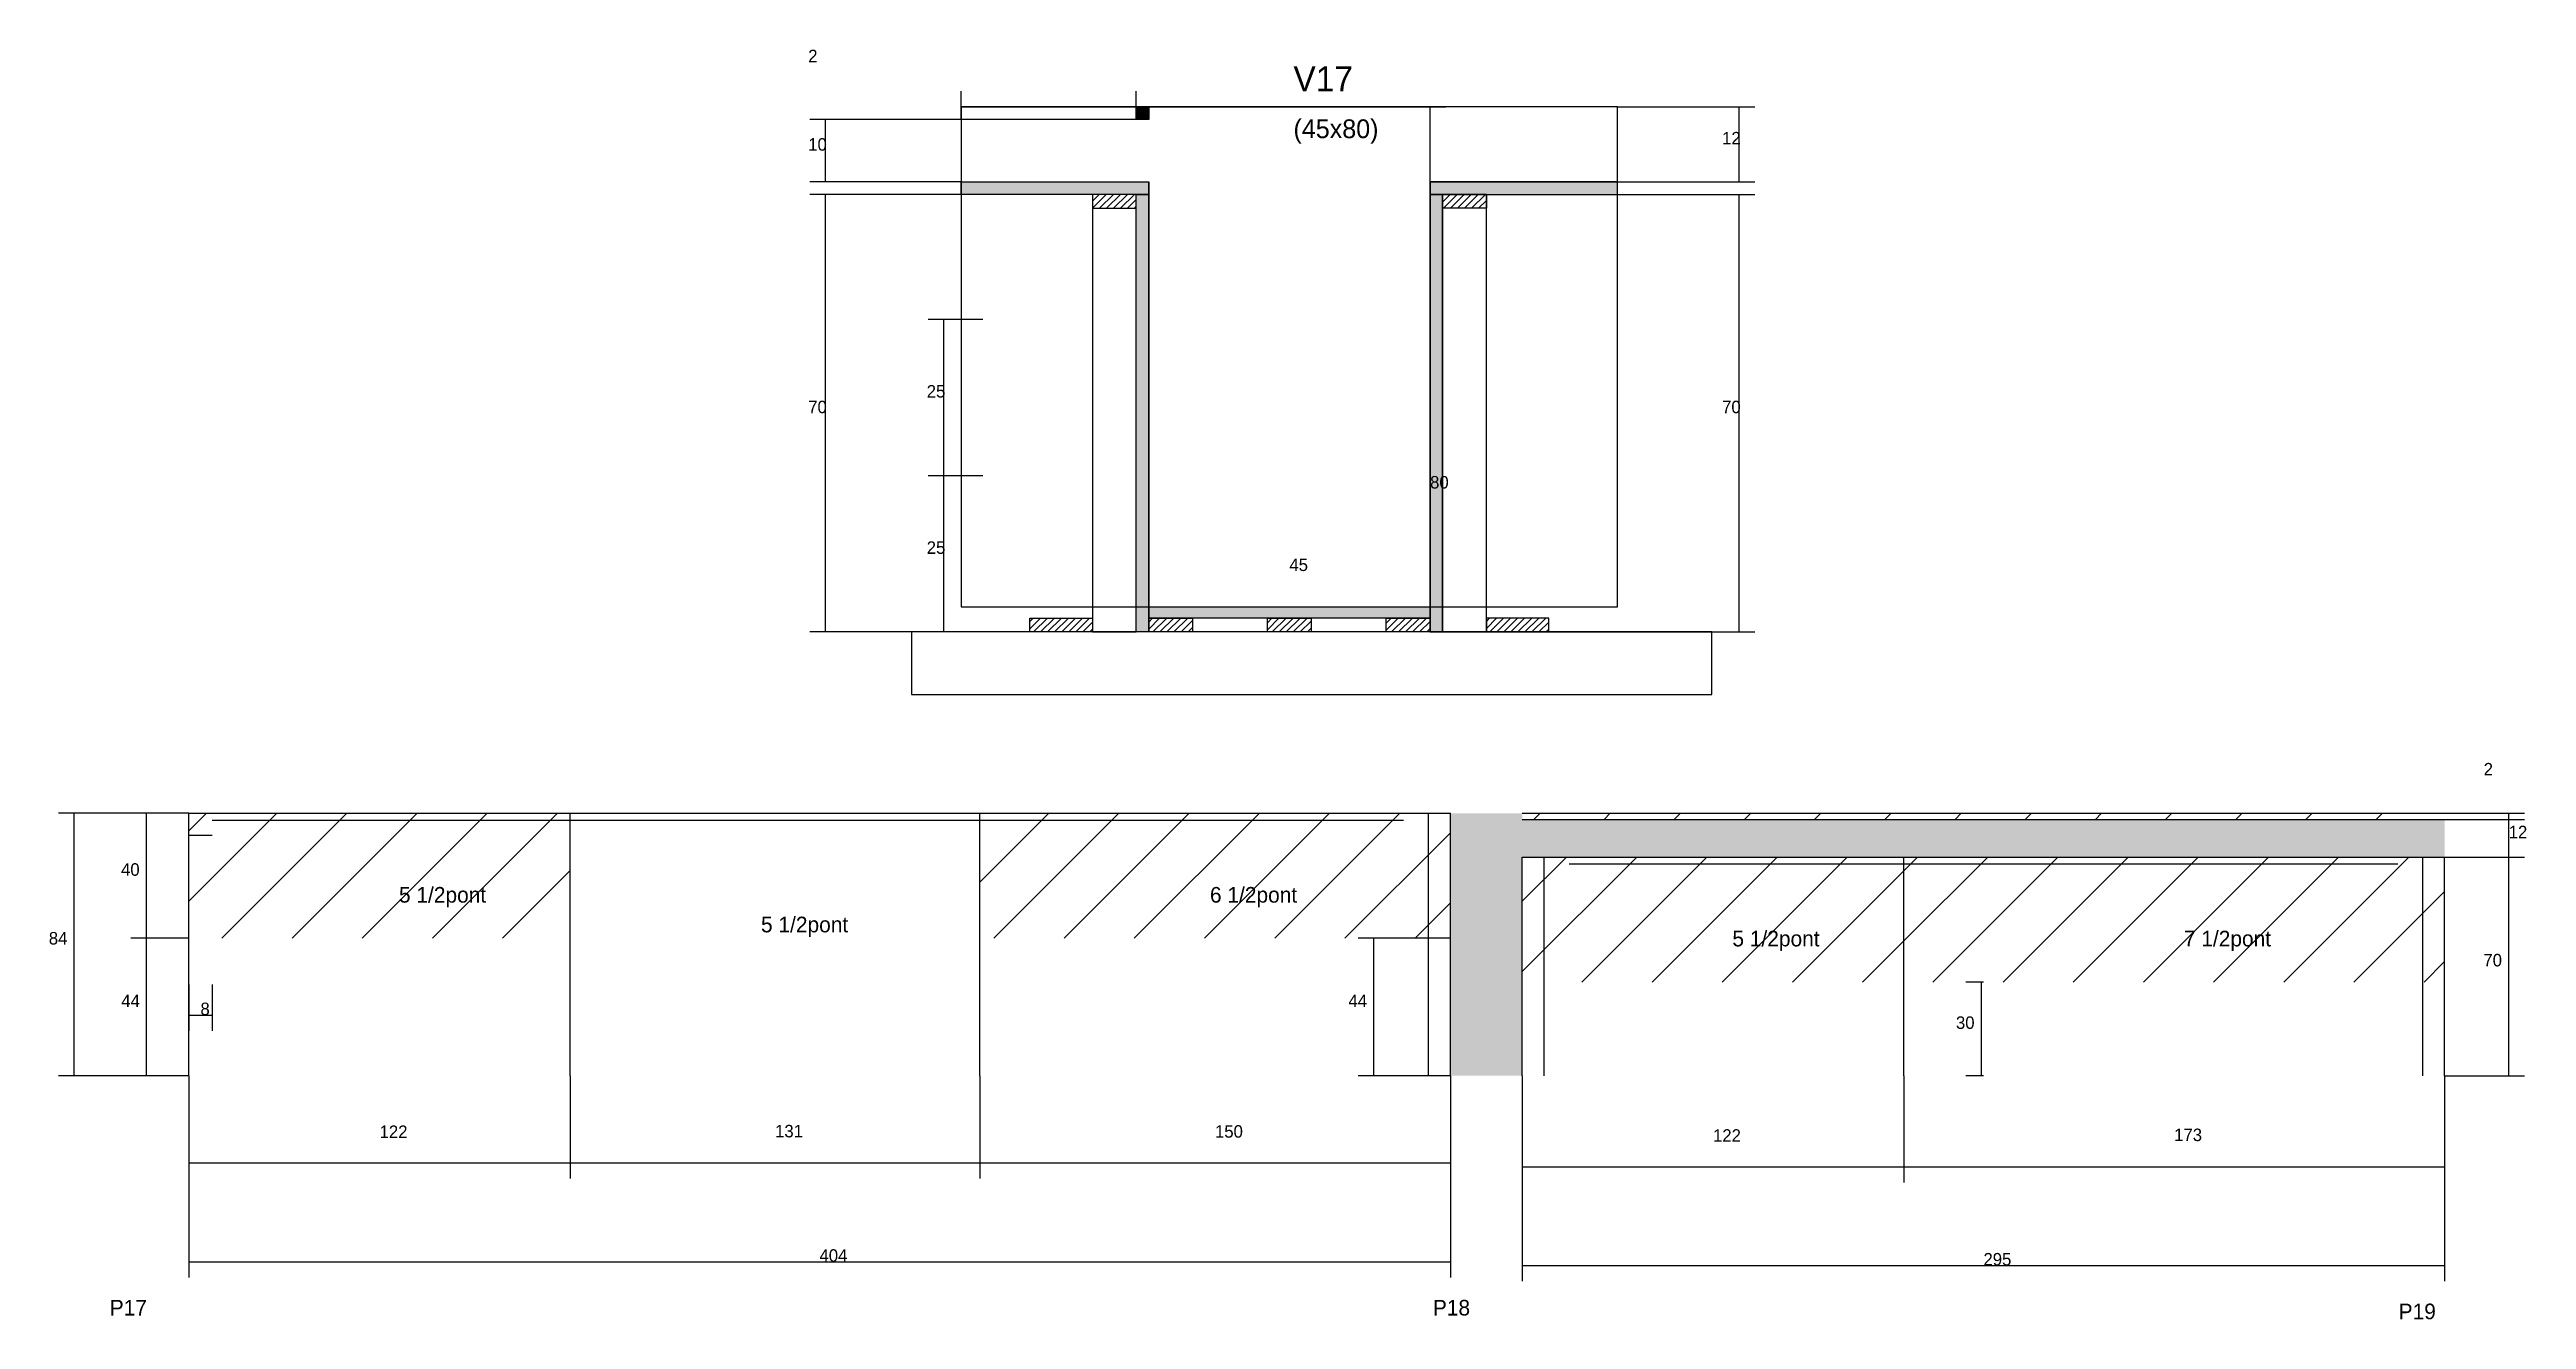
# Model space of a CAD drawing. Header units: metres. Extents: x -2848 to 21926, y -45195 to 1016.
# Drawn here: x 2802 to 3594, y -35588 to -35182 of the extents above; entities that cross this region are included whole.
import ezdxf

# ---------------------------------------------------------------- set-up
doc = ezdxf.new("R2010")
doc.units = ezdxf.units.M
for name, color, linetype in [('CONCRETO', 251, 'Continuous'), ('COTA', 4, 'Continuous'), ('Cota Seção (2x)', 4, 'Continuous'), ('Hachura', 253, 'Continuous'), ('Madeira', 126, 'Continuous'), ('NOMENCLATURA', 7, 'Continuous'), ('Painéis', 200, 'Continuous'), ('SARR_2.2x7', 40, 'Continuous'), ('Texto Seção', 7, 'Continuous')]:
    doc.layers.add(name, color=color, linetype=linetype)

msp = doc.modelspace()

# ---------------------------------------------------------------- texts
at = {"layer": 'COTA'}
for s, p in [('2', (3044.8, -35185.7)), ('10', (3044.8, -35214)), ('12', (3337.1, -35212)), ('70', (3044.8, -35298)), ('25', (3082.7, -35293)), ('70', (3337.1, -35298)), ('25', (3082.7, -35343)), ('2', (3580.7, -35413.9)), ('12', (3588.7, -35434)), ('40', (2825, -35446)), ('84', (2801.9, -35468)), ('70', (3580.6, -35475)), ('44', (2825.1, -35488)), ('44', (3217.6, -35488)), ('8', (2850.4, -35490.6)), ('30', (3411.9, -35495)), ('122', (2907.7, -35529.9)), ('131', (3034.2, -35529.7)), ('150', (3174.9, -35529.8)), ('122', (3334.2, -35531.1)), ('173', (3481.7, -35530.9)), ('404', (3048.4, -35569.5)), ('295', (3420.7, -35570.7))]:
    msp.add_text(s, height=4, dxfattribs=at).set_placement(p)
at = {"layer": 'Cota Seção (2x)'}
for s, p in [('80', (3243.7, -35322.1)), ('45', (3198.7, -35348.5))]:
    msp.add_text(s, height=4, dxfattribs=at).set_placement(p)
at = {"layer": 'NOMENCLATURA'}
for s, p in [('5 1/2pont', (2913.9, -35454.6)), ('6 1/2pont', (3173.3, -35454.6)), ('5 1/2pont', (3029.7, -35464.1)), ('5 1/2pont', (3340.4, -35468.6)), ('7 1/2pont', (3484.8, -35468.6)), ('P17', (2821.4, -35586.7)), ('P18', (3244.6, -35586.7)), ('P19', (3553.5, -35587.9))]:
    msp.add_text(s, height=5, dxfattribs=at).set_placement(p)
at = {"layer": 'Texto Seção'}
for s, height, p in [('V17', 8, (3200, -35195)), ('(45x80)', 6, (3200, -35210))]:
    msp.add_text(s, height=height, dxfattribs=at).set_placement(p)

# ---------------------------------------------------------------- hatches: boundary and pattern name
at = {"layer": 'COTA'}
h = msp.add_hatch(dxfattribs=at)
h.set_pattern_fill('AR-CONC', scale=0.03)
h.paths.add_polyline_path([(3273.2, -35440), (3568.2, -35440), (3568.2, -35428), (3273.2, -35428), (3273.2, -35426), (3250.2, -35426), (3250.2, -35510), (3273.2, -35510)])
at = {"layer": 'Hachura'}
h = msp.add_hatch(color=8, dxfattribs=at)
h.dxf.hatch_style = 1
h.paths.add_polyline_path([(3149.7, -35200), (3153.7, -35200), (3153.7, -35200), (3153.7, -35204), (3153.7, -35204), (3149.7, -35204), (3149.7, -35204), (3149.7, -35200)])
h = msp.add_hatch(color=8, dxfattribs=at)
h.dxf.hatch_style = 1
h.paths.add_polyline_path([(3093.7, -35228), (3093.7, -35224), (3093.7, -35224), (3153.7, -35224), (3153.7, -35224), (3153.7, -35228), (3153.7, -35228), (3093.7, -35228)])
h = msp.add_hatch(dxfattribs=at)
h.set_pattern_fill('ANSI31', scale=0.5)
h.paths.add_polyline_path([(3135.7, -35228), (3135.7, -35232.4), (3135.7, -35232.4), (3149.7, -35232.4), (3149.7, -35232.4), (3149.7, -35228), (3149.7, -35228), (3135.7, -35228)])
h = msp.add_hatch(color=8, dxfattribs=at)
h.dxf.hatch_style = 1
h.paths.add_polyline_path([(3149.7, -35228), (3153.7, -35228), (3153.7, -35228), (3153.7, -35368), (3153.7, -35368), (3149.7, -35368), (3149.7, -35368), (3149.7, -35228)])
h = msp.add_hatch(color=8, dxfattribs=at)
h.dxf.hatch_style = 1
h.paths.add_polyline_path([(3303.7, -35228), (3303.7, -35224), (3303.7, -35224), (3243.7, -35224), (3243.7, -35224), (3243.7, -35228), (3243.7, -35228), (3303.7, -35228)])
h = msp.add_hatch(color=8, dxfattribs=at)
h.dxf.hatch_style = 1
h.paths.add_polyline_path([(3247.7, -35228), (3243.7, -35228), (3243.7, -35228), (3243.7, -35368), (3243.7, -35368), (3247.7, -35368), (3247.7, -35368), (3247.7, -35228)])
h = msp.add_hatch(dxfattribs=at)
h.set_pattern_fill('ANSI31', scale=0.5)
h.paths.add_polyline_path([(3261.7, -35228), (3261.7, -35232.4), (3261.7, -35232.4), (3247.7, -35232.4), (3247.7, -35232.4), (3247.7, -35228), (3247.7, -35228), (3261.7, -35228)])
h = msp.add_hatch(dxfattribs=at)
h.set_pattern_fill('ANSI31', scale=0.5)
h.paths.add_polyline_path([(3115.7, -35368), (3115.7, -35363.6), (3115.7, -35363.6), (3135.7, -35363.6), (3135.7, -35363.6), (3135.7, -35368), (3135.7, -35368), (3115.7, -35368)])
h = msp.add_hatch(color=8, dxfattribs=at)
h.dxf.hatch_style = 1
h.paths.add_polyline_path([(3153.7, -35363.6), (3153.7, -35360), (3153.7, -35360), (3243.7, -35360), (3243.7, -35360), (3243.7, -35363.6), (3243.7, -35363.6), (3153.7, -35363.6)])
h = msp.add_hatch(dxfattribs=at)
h.set_pattern_fill('ANSI31', scale=0.5)
h.paths.add_polyline_path([(3153.7, -35368), (3153.7, -35363.6), (3153.7, -35363.6), (3167.7, -35363.6), (3167.7, -35363.6), (3167.7, -35368), (3167.7, -35368), (3153.7, -35368)])
h = msp.add_hatch(dxfattribs=at)
h.set_pattern_fill('ANSI31', scale=0.5)
h.paths.add_polyline_path([(3191.7, -35368), (3191.7, -35363.6), (3191.7, -35363.6), (3205.7, -35363.6), (3205.7, -35363.6), (3205.7, -35368), (3205.7, -35368), (3191.7, -35368)])
h = msp.add_hatch(dxfattribs=at)
h.set_pattern_fill('ANSI31', scale=0.5)
h.paths.add_polyline_path([(3229.7, -35368), (3229.7, -35363.6), (3229.7, -35363.6), (3243.7, -35363.6), (3243.7, -35363.6), (3243.7, -35368), (3243.7, -35368), (3229.7, -35368)])
h = msp.add_hatch(dxfattribs=at)
h.set_pattern_fill('ANSI31', scale=0.5)
h.paths.add_polyline_path([(3281.7, -35368), (3281.7, -35363.6), (3281.7, -35363.6), (3261.7, -35363.6), (3261.7, -35363.6), (3261.7, -35368), (3261.7, -35368), (3281.7, -35368)])
h = msp.add_hatch(dxfattribs=at)
h.set_pattern_fill('ANSI31', scale=5)
h.paths.add_polyline_path([(2846.7, -35426), (2846.7, -35466), (2968.7, -35466), (2968.7, -35426)])
h = msp.add_hatch(dxfattribs=at)
h.set_pattern_fill('ANSI31', scale=5)
h.paths.add_polyline_path([(3250.2, -35466), (3250.2, -35426), (3099.7, -35426), (3099.7, -35466)])
h = msp.add_hatch(dxfattribs=at)
h.set_pattern_fill('ANSI31', scale=5)
h.paths.add_polyline_path([(3273.2, -35426), (3273.2, -35428), (3395.2, -35428), (3395.2, -35426)])
h = msp.add_hatch(dxfattribs=at)
h.set_pattern_fill('ANSI31', scale=5)
h.paths.add_polyline_path([(3395.2, -35426), (3395.2, -35428), (3568.2, -35428), (3568.2, -35426)])
h = msp.add_hatch(dxfattribs=at)
h.set_pattern_fill('ANSI31', scale=5)
h.paths.add_polyline_path([(3273.2, -35440), (3273.2, -35480), (3395.2, -35480), (3395.2, -35440)])
h = msp.add_hatch(dxfattribs=at)
h.set_pattern_fill('ANSI31', scale=5)
h.paths.add_polyline_path([(3568.2, -35480), (3568.2, -35440), (3395.2, -35440), (3395.2, -35480)])

# ---------------------------------------------------------------- linework, layer by layer
at = {"layer": 'CONCRETO'}
for points in [[(3303.7, -35200), (3153.7, -35200), (3153.7, -35204), (3093.7, -35204), (3093.7, -35224), (3153.7, -35224), (3153.7, -35360), (3243.7, -35360), (3243.7, -35234), (3243.7, -35224), (3303.7, -35224)], [(3093.7, -35360), (3303.7, -35360), (3303.7, -35200), (3093.7, -35200)]]:
    msp.add_lwpolyline(points, close=True, dxfattribs=at)
at = {"layer": 'COTA'}
for p, q in [((3093.7, -35204), (3093.7, -35195)), ((3149.7, -35200), (3149.7, -35195)), ((3093.7, -35204), (3045.3, -35204)), ((3050.3, -35224), (3050.3, -35204)), ((3093.7, -35200), (3149.7, -35200)), ((3303.7, -35200), (3347.6, -35200)), ((3342.6, -35224), (3342.6, -35200)), ((3093.7, -35224), (3045.3, -35224)), ((3093.7, -35228), (3045.3, -35228)), ((3050.3, -35368), (3050.3, -35228)), ((3266.1, -35228), (3347.6, -35228)), ((3303.7, -35224), (3347.6, -35224)), ((3342.6, -35368), (3342.6, -35228)), ((3100.7, -35268), (3083.2, -35268)), ((3088.2, -35318), (3088.2, -35268)), ((3100.7, -35318), (3083.2, -35318)), ((3100.7, -35318), (3083.2, -35318)), ((3088.2, -35368), (3088.2, -35318)), ((3118.3, -35368), (3045.3, -35368)), ((3100.7, -35368), (3083.2, -35368)), ((3274.5, -35368), (3347.6, -35368)), ((2846.7, -35426), (2805, -35426)), ((2810, -35510), (2810, -35426)), ((2846.7, -35426), (2828.1, -35426)), ((2833.1, -35466), (2833.1, -35426)), ((3568.2, -35426), (3593.7, -35426)), ((3568.2, -35428), (3593.7, -35428)), ((3568.2, -35428), (3593.7, -35428)), ((3588.7, -35428), (3588.7, -35426)), ((3588.7, -35440), (3588.7, -35428)), ((3568.2, -35440), (3593.7, -35440)), ((3568.2, -35440), (3593.7, -35440)), ((3588.7, -35510), (3588.7, -35440)), ((2846.7, -35466), (2828.1, -35466)), ((2846.7, -35466), (2828.1, -35466)), ((2833.1, -35510), (2833.1, -35466)), ((3250.2, -35466), (3220.7, -35466)), ((3225.7, -35510), (3225.7, -35466)), ((2846.7, -35480.8), (2846.7, -35495.6)), ((2854.2, -35480.8), (2854.2, -35495.6)), ((3420.7, -35480), (3415.1, -35480)), ((3420.1, -35510), (3420.1, -35480)), ((2846.7, -35490.6), (2854.2, -35490.6)), ((2846.7, -35510), (2805, -35510)), ((2846.7, -35510), (2828.1, -35510)), ((2846.7, -35510), (2846.7, -35574.5)), ((2846.7, -35510), (2846.7, -35542.9)), ((2968.7, -35510), (2968.7, -35542.9)), ((2968.7, -35510), (2968.7, -35542.9)), ((3099.7, -35510), (3099.7, -35542.9)), ((3099.7, -35510), (3099.7, -35542.9)), ((3250.2, -35510), (3220.7, -35510)), ((3250.2, -35510), (3250.2, -35574.5)), ((3250.2, -35510), (3250.2, -35542.9)), ((3273.2, -35510), (3273.2, -35575.7)), ((3273.2, -35510), (3273.2, -35544.1)), ((3395.2, -35510), (3395.2, -35544.1)), ((3395.2, -35510), (3395.2, -35544.1)), ((3420.7, -35510), (3415.1, -35510)), ((3568.2, -35510), (3568.2, -35544.1)), ((3568.2, -35510), (3568.2, -35575.7)), ((3568.2, -35510), (3593.7, -35510)), ((2846.7, -35537.9), (2968.7, -35537.9)), ((2968.7, -35537.9), (3099.7, -35537.9)), ((3099.7, -35537.9), (3250.2, -35537.9)), ((3273.2, -35539.1), (3395.2, -35539.1)), ((3395.2, -35539.1), (3568.2, -35539.1)), ((2846.7, -35569.5), (3250.2, -35569.5)), ((3273.2, -35570.7), (3568.2, -35570.7))]:
    msp.add_line(p, q, dxfattribs=at)
at = {"layer": 'Cota Seção (2x)'}
for p, q in [((3153.7, -35200), (3248.7, -35200)), ((3243.7, -35360), (3243.7, -35200)), ((3153.7, -35360), (3153.7, -35355)), ((3243.7, -35360), (3243.7, -35355)), ((3153.7, -35360), (3248.7, -35360)), ((3153.7, -35360), (3243.7, -35360))]:
    msp.add_line(p, q, dxfattribs=at)
at = {"layer": 'Madeira'}
for points in [[(3135.7, -35228), (3135.7, -35232.4), (3149.7, -35232.4), (3149.7, -35228)], [(3135.7, -35368), (3149.7, -35368), (3149.7, -35228), (3135.7, -35228)], [(3261.7, -35228), (3261.7, -35232.4), (3247.7, -35232.4), (3247.7, -35228)], [(3261.7, -35228), (3247.7, -35228), (3247.7, -35368), (3261.7, -35368)], [(3115.7, -35368), (3115.7, -35363.6), (3135.7, -35363.6), (3135.7, -35368)], [(3153.7, -35368), (3153.7, -35363.6), (3167.7, -35363.6), (3167.7, -35368)], [(3191.7, -35368), (3191.7, -35363.6), (3205.7, -35363.6), (3205.7, -35368)], [(3229.7, -35368), (3229.7, -35363.6), (3243.7, -35363.6), (3243.7, -35368)], [(3281.7, -35368), (3281.7, -35363.6), (3261.7, -35363.6), (3261.7, -35368)], [(3077.8, -35388), (3333.8, -35388), (3333.8, -35368), (3077.8, -35368)]]:
    msp.add_lwpolyline(points, close=True, dxfattribs=at)
at = {"layer": 'Painéis'}
for p, q in [((3093.7, -35224), (3153.7, -35224)), ((3093.7, -35228), (3093.7, -35224)), ((3153.7, -35228), (3153.7, -35224)), ((3153.7, -35368), (3153.7, -35228)), ((3243.7, -35224), (3303.7, -35224)), ((3243.7, -35228), (3243.7, -35224)), ((3243.7, -35368), (3243.7, -35228)), ((3303.7, -35228), (3303.7, -35224)), ((3153.7, -35360), (3243.7, -35360)), ((3153.7, -35363.6), (3153.7, -35360)), ((3243.7, -35363.6), (3243.7, -35360)), ((2846.7, -35426), (3250.2, -35426)), ((2846.7, -35510), (2846.7, -35426)), ((2968.7, -35510), (2968.7, -35426)), ((3099.7, -35510), (3099.7, -35426)), ((3250.2, -35510), (3250.2, -35426)), ((3273.2, -35426), (3568.2, -35426)), ((3273.2, -35428), (3568.2, -35428)), ((3273.2, -35440), (3568.2, -35440)), ((3273.2, -35510), (3273.2, -35440)), ((3395.2, -35510), (3395.2, -35440)), ((3568.2, -35510), (3568.2, -35440))]:
    msp.add_line(p, q, dxfattribs=at)
for points in [[(3149.7, -35200), (3153.7, -35200), (3153.7, -35204), (3149.7, -35204)], [(3093.7, -35228), (3093.7, -35224), (3153.7, -35224), (3153.7, -35228)], [(3149.7, -35228), (3153.7, -35228), (3153.7, -35368), (3149.7, -35368)], [(3303.7, -35228), (3303.7, -35224), (3243.7, -35224), (3243.7, -35228)], [(3247.7, -35228), (3243.7, -35228), (3243.7, -35368), (3247.7, -35368)], [(3153.7, -35363.6), (3153.7, -35360), (3243.7, -35360), (3243.7, -35363.6)]]:
    msp.add_lwpolyline(points, close=True, dxfattribs=at)
at = {"layer": 'SARR_2.2x7'}
for p, q in [((2854.2, -35428.2), (2968.7, -35428.2)), ((2968.7, -35428.2), (3235.2, -35428.2)), ((3243.2, -35466), (3243.2, -35426)), ((2846.7, -35433), (2854.2, -35433)), ((3280.2, -35480), (3280.2, -35440)), ((3288.2, -35442.2), (3395.2, -35442.2)), ((3395.2, -35442.2), (3553.2, -35442.2)), ((3561.2, -35480), (3561.2, -35440)), ((3243.2, -35510), (3243.2, -35466)), ((3280.2, -35510), (3280.2, -35480)), ((3561.2, -35510), (3561.2, -35480))]:
    msp.add_line(p, q, dxfattribs=at)

msp.set_redraw_order([(e.dxf.handle, doc.entitydb.next_handle()) for e in msp.query("TEXT MTEXT ATTDEF DIMENSION ARC_DIMENSION")])  # texts and dimensions are drawn at this point

doc.saveas('drawing.dxf')
